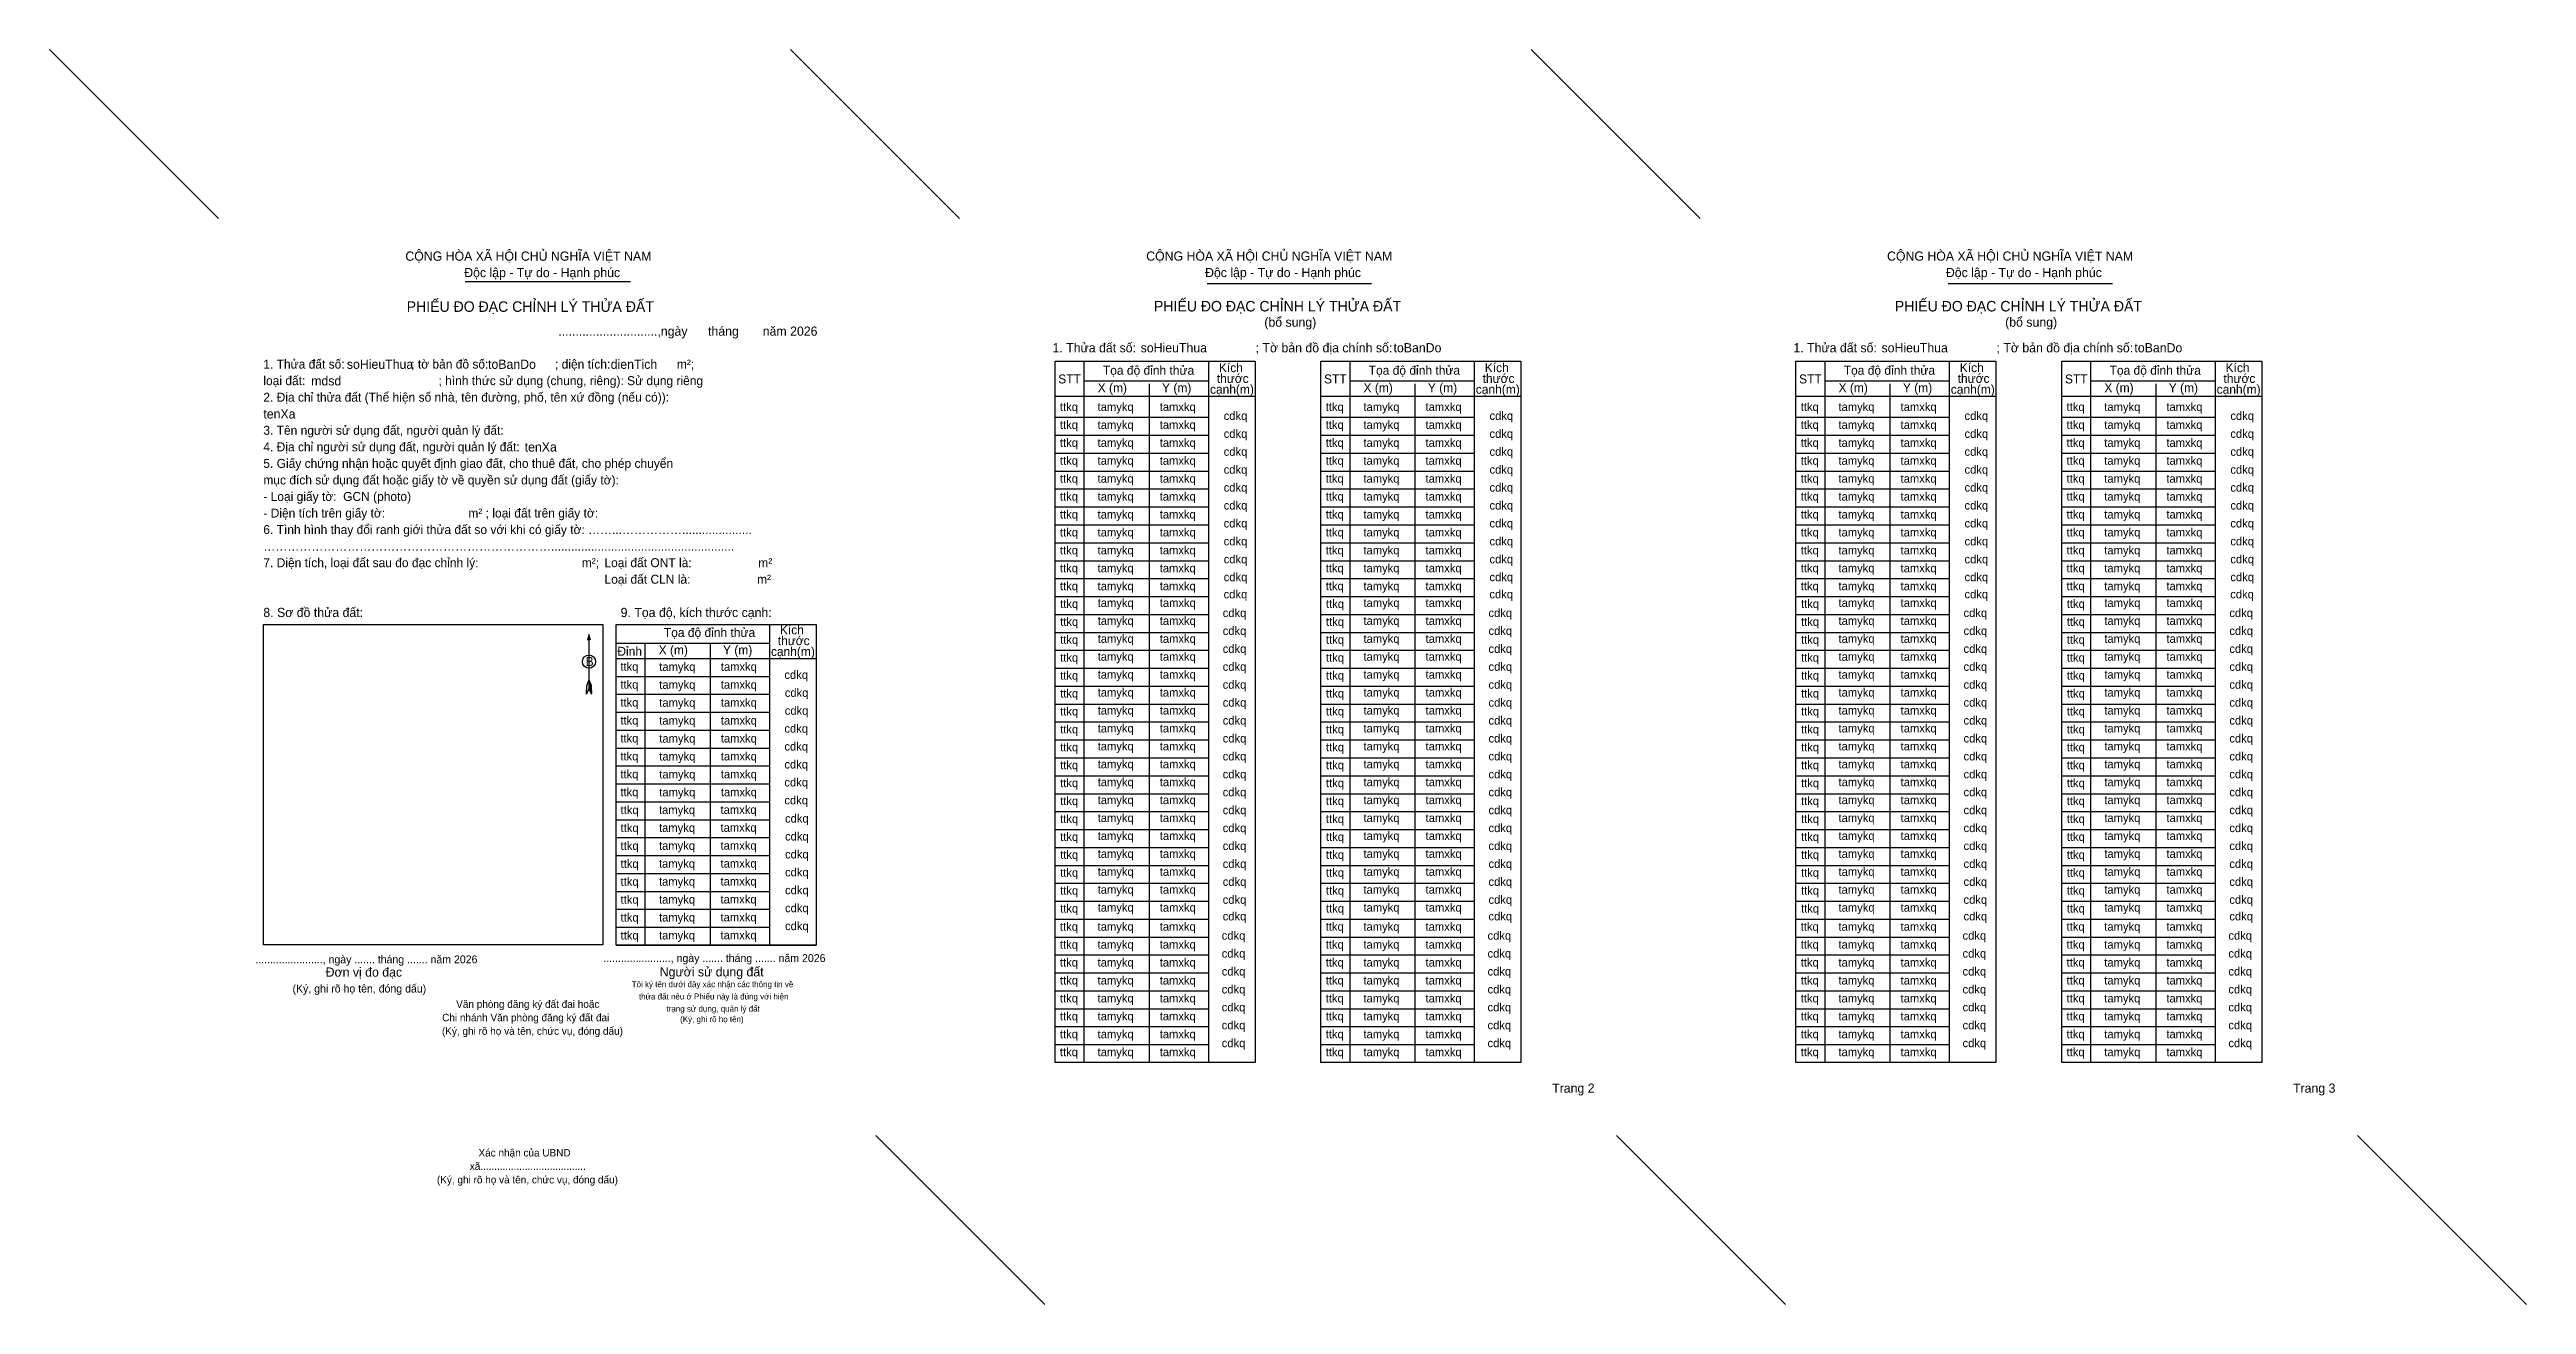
# Model space of a CAD drawing. Extents: x -500393 to -499232, y -1000262 to -999219.
# Drawn here: x -500062 to -499232, y -999639 to -999219 of the extents above; entities that cross this region are included whole.
import ezdxf

# ---------------------------------------------------------------- set-up
doc = ezdxf.new("R2010")
doc.units = 0
for name, color, linetype in [('Level 24', 7, 'Continuous'), ('Level 56', 7, 'Continuous'), ('Level 60', 7, 'Continuous'), ('Level 63', 7, 'Continuous')]:
    doc.layers.add(name, color=color, linetype=linetype)

msp = doc.modelspace()

# ---------------------------------------------------------------- texts
at = {"layer": 'Level 56'}
for s, height, p in [('soHieuThua', 3.08, (-499962.04, -999326.1)), ('toBanDo', 3.08, (-499914.79, -999326.1)), ('dienTich', 3.08, (-499873.72, -999326.1)), ('soHieuThua', 3.08, (-499696.33, -999320.58)), ('toBanDo', 3.08, (-499611.68, -999320.58)), ('soHieuThua', 3.08, (-499448.34, -999320.58)), ('toBanDo', 3.08, (-499363.69, -999320.58)), ('toBanDo', 3.08, (-499363.68, -999320.58)), ('mdsd', 3.08, (-499973.98, -999331.65)), ('tenXa', 3.08, (-499990, -999342.72)), ('ttkq', 2.8, (-499723.36, -999340.22)), ('tamykq', 2.8, (-499710.74, -999340.22)), ('tamxkq', 2.8, (-499689.95, -999340.22)), ('cdkq', 2.8, (-499668.54, -999343.21)), ('ttkq', 2.8, (-499634.38, -999340.22)), ('tamykq', 2.8, (-499621.76, -999340.22)), ('tamxkq', 2.8, (-499600.97, -999340.22)), ('cdkq', 2.8, (-499579.56, -999343.21)), ('ttkq', 2.8, (-499475.37, -999340.22)), ('tamykq', 2.8, (-499462.75, -999340.22)), ('tamxkq', 2.8, (-499441.96, -999340.22)), ('cdkq', 2.8, (-499420.55, -999343.21)), ('ttkq', 2.8, (-499386.39, -999340.22)), ('tamykq', 2.8, (-499373.77, -999340.22)), ('tamxkq', 2.8, (-499352.98, -999340.22)), ('cdkq', 2.8, (-499331.57, -999343.21)), ('ttkq', 2.8, (-499723.36, -999346.22)), ('ttkq', 2.8, (-499723.36, -999352.22)), ('tamykq', 2.8, (-499710.74, -999346.22)), ('tamykq', 2.8, (-499710.74, -999352.22)), ('tamxkq', 2.8, (-499689.95, -999346.22)), ('tamxkq', 2.8, (-499689.95, -999352.22)), ('cdkq', 2.8, (-499668.54, -999349.21)), ('ttkq', 2.8, (-499634.38, -999346.22)), ('ttkq', 2.8, (-499634.38, -999352.22)), ('tamykq', 2.8, (-499621.76, -999346.22)), ('tamykq', 2.8, (-499621.76, -999352.22)), ('tamxkq', 2.8, (-499600.97, -999346.22)), ('tamxkq', 2.8, (-499600.97, -999352.22)), ('cdkq', 2.8, (-499579.56, -999349.21)), ('ttkq', 2.8, (-499475.37, -999346.22)), ('ttkq', 2.8, (-499475.37, -999352.22)), ('tamykq', 2.8, (-499462.75, -999346.22)), ('tamykq', 2.8, (-499462.75, -999352.22)), ('tamxkq', 2.8, (-499441.96, -999346.22)), ('tamxkq', 2.8, (-499441.96, -999352.22)), ('cdkq', 2.8, (-499420.55, -999349.21)), ('ttkq', 2.8, (-499386.39, -999346.22)), ('ttkq', 2.8, (-499386.39, -999352.22)), ('tamykq', 2.8, (-499373.77, -999346.22)), ('tamykq', 2.8, (-499373.77, -999352.22)), ('tamxkq', 2.8, (-499352.98, -999346.22)), ('tamxkq', 2.8, (-499352.98, -999352.22)), ('cdkq', 2.8, (-499331.57, -999349.21)), ('tenXa', 3.08, (-499902.53, -999353.8)), ('ttkq', 2.8, (-499723.36, -999358.22)), ('tamykq', 2.8, (-499710.74, -999358.22)), ('tamxkq', 2.8, (-499689.95, -999358.22)), ('cdkq', 2.8, (-499668.54, -999355.21)), ('ttkq', 2.8, (-499634.38, -999358.22)), ('tamykq', 2.8, (-499621.76, -999358.22)), ('tamxkq', 2.8, (-499600.97, -999358.22)), ('cdkq', 2.8, (-499579.56, -999355.21)), ('ttkq', 2.8, (-499475.37, -999358.22)), ('tamykq', 2.8, (-499462.75, -999358.22)), ('tamxkq', 2.8, (-499441.96, -999358.22)), ('cdkq', 2.8, (-499420.55, -999355.21)), ('ttkq', 2.8, (-499386.39, -999358.22)), ('tamykq', 2.8, (-499373.77, -999358.22)), ('tamxkq', 2.8, (-499352.98, -999358.22)), ('cdkq', 2.8, (-499331.57, -999355.21)), ('ttkq', 2.8, (-499723.36, -999364.22)), ('tamykq', 2.8, (-499710.74, -999364.22)), ('tamxkq', 2.8, (-499689.95, -999364.22)), ('cdkq', 2.8, (-499668.54, -999361.21)), ('cdkq', 2.8, (-499668.54, -999367.21)), ('ttkq', 2.8, (-499634.38, -999364.22)), ('tamykq', 2.8, (-499621.76, -999364.22)), ('tamxkq', 2.8, (-499600.97, -999364.22)), ('cdkq', 2.8, (-499579.56, -999361.21)), ('cdkq', 2.8, (-499579.56, -999367.21)), ('ttkq', 2.8, (-499475.37, -999364.22)), ('tamykq', 2.8, (-499462.75, -999364.22)), ('tamxkq', 2.8, (-499441.96, -999364.22)), ('cdkq', 2.8, (-499420.55, -999361.21)), ('cdkq', 2.8, (-499420.55, -999367.21)), ('ttkq', 2.8, (-499386.39, -999364.22)), ('tamykq', 2.8, (-499373.77, -999364.22)), ('tamxkq', 2.8, (-499352.98, -999364.22)), ('cdkq', 2.8, (-499331.57, -999361.21)), ('cdkq', 2.8, (-499331.57, -999367.21)), ('ttkq', 2.8, (-499723.36, -999370.22)), ('ttkq', 2.8, (-499723.36, -999376.22)), ('tamykq', 2.8, (-499710.74, -999370.22)), ('tamykq', 2.8, (-499710.74, -999376.22)), ('tamxkq', 2.8, (-499689.95, -999370.22)), ('tamxkq', 2.8, (-499689.95, -999376.22)), ('cdkq', 2.8, (-499668.54, -999373.21)), ('ttkq', 2.8, (-499634.38, -999370.22)), ('ttkq', 2.8, (-499634.38, -999376.22)), ('tamykq', 2.8, (-499621.76, -999370.22)), ('tamykq', 2.8, (-499621.76, -999376.22)), ('tamxkq', 2.8, (-499600.97, -999370.22)), ('tamxkq', 2.8, (-499600.97, -999376.22)), ('cdkq', 2.8, (-499579.56, -999373.21)), ('ttkq', 2.8, (-499475.37, -999370.22)), ('ttkq', 2.8, (-499475.37, -999376.22)), ('tamykq', 2.8, (-499462.75, -999370.22)), ('tamykq', 2.8, (-499462.75, -999376.22)), ('tamxkq', 2.8, (-499441.96, -999370.22)), ('tamxkq', 2.8, (-499441.96, -999376.22)), ('cdkq', 2.8, (-499420.55, -999373.21)), ('ttkq', 2.8, (-499386.39, -999370.22)), ('ttkq', 2.8, (-499386.39, -999376.22)), ('tamykq', 2.8, (-499373.77, -999370.22)), ('tamykq', 2.8, (-499373.77, -999376.22)), ('tamxkq', 2.8, (-499352.98, -999370.22)), ('tamxkq', 2.8, (-499352.98, -999376.22)), ('cdkq', 2.8, (-499331.57, -999373.21)), ('ttkq', 2.8, (-499723.36, -999382.22)), ('tamykq', 2.8, (-499710.74, -999382.22)), ('tamxkq', 2.8, (-499689.95, -999382.22)), ('cdkq', 2.8, (-499668.54, -999379.21)), ('cdkq', 2.8, (-499668.54, -999385.21)), ('ttkq', 2.8, (-499634.38, -999382.22)), ('tamykq', 2.8, (-499621.76, -999382.22)), ('tamxkq', 2.8, (-499600.97, -999382.22)), ('cdkq', 2.8, (-499579.56, -999379.21)), ('cdkq', 2.8, (-499579.56, -999385.21)), ('ttkq', 2.8, (-499475.37, -999382.22)), ('tamykq', 2.8, (-499462.75, -999382.22)), ('tamxkq', 2.8, (-499441.96, -999382.22)), ('cdkq', 2.8, (-499420.55, -999379.21)), ('cdkq', 2.8, (-499420.55, -999385.21)), ('ttkq', 2.8, (-499386.39, -999382.22)), ('tamykq', 2.8, (-499373.77, -999382.22)), ('tamxkq', 2.8, (-499352.98, -999382.22)), ('cdkq', 2.8, (-499331.57, -999379.21)), ('cdkq', 2.8, (-499331.57, -999385.21)), ('ttkq', 2.8, (-499723.36, -999388.22)), ('tamykq', 2.8, (-499710.74, -999388.22)), ('tamxkq', 2.8, (-499689.95, -999388.22)), ('cdkq', 2.8, (-499668.54, -999391.21)), ('ttkq', 2.8, (-499634.38, -999388.22)), ('tamykq', 2.8, (-499621.76, -999388.22)), ('tamxkq', 2.8, (-499600.97, -999388.22)), ('cdkq', 2.8, (-499579.56, -999391.21)), ('ttkq', 2.8, (-499475.37, -999388.22)), ('tamykq', 2.8, (-499462.75, -999388.22)), ('tamxkq', 2.8, (-499441.96, -999388.22)), ('cdkq', 2.8, (-499420.55, -999391.21)), ('ttkq', 2.8, (-499386.39, -999388.22)), ('tamykq', 2.8, (-499373.77, -999388.22)), ('tamxkq', 2.8, (-499352.98, -999388.22)), ('cdkq', 2.8, (-499331.57, -999391.21)), ('ttkq', 2.8, (-499723.36, -999394.22)), ('ttkq', 2.8, (-499723.36, -999400.22)), ('tamykq', 2.8, (-499710.74, -999394.22)), ('tamykq', 2.8, (-499710.74, -999400.22)), ('tamxkq', 2.8, (-499689.95, -999394.22)), ('tamxkq', 2.8, (-499689.95, -999400.22)), ('cdkq', 2.8, (-499668.54, -999397.21)), ('ttkq', 2.8, (-499634.38, -999394.22)), ('ttkq', 2.8, (-499634.38, -999400.22)), ('tamykq', 2.8, (-499621.76, -999394.22)), ('tamykq', 2.8, (-499621.76, -999400.22)), ('tamxkq', 2.8, (-499600.97, -999394.22)), ('tamxkq', 2.8, (-499600.97, -999400.22)), ('cdkq', 2.8, (-499579.56, -999397.21)), ('ttkq', 2.8, (-499475.37, -999394.22)), ('ttkq', 2.8, (-499475.37, -999400.22)), ('tamykq', 2.8, (-499462.75, -999394.22)), ('tamykq', 2.8, (-499462.75, -999400.22)), ('tamxkq', 2.8, (-499441.96, -999394.22)), ('tamxkq', 2.8, (-499441.96, -999400.22)), ('cdkq', 2.8, (-499420.55, -999397.21)), ('ttkq', 2.8, (-499386.39, -999394.22)), ('ttkq', 2.8, (-499386.39, -999400.22)), ('tamykq', 2.8, (-499373.77, -999394.22)), ('tamykq', 2.8, (-499373.77, -999400.22)), ('tamxkq', 2.8, (-499352.98, -999394.22)), ('tamxkq', 2.8, (-499352.98, -999400.22)), ('cdkq', 2.8, (-499331.57, -999397.21)), ('ttkq', 2.8, (-499723.28, -999406.15)), ('tamykq', 2.8, (-499710.72, -999405.83)), ('tamxkq', 2.8, (-499689.93, -999405.83)), ('cdkq', 2.8, (-499668.87, -999409.2)), ('cdkq', 2.8, (-499668.56, -999402.94)), ('ttkq', 2.8, (-499634.3, -999406.15)), ('tamykq', 2.8, (-499621.74, -999405.83)), ('tamxkq', 2.8, (-499600.95, -999405.83)), ('cdkq', 2.8, (-499579.9, -999409.2)), ('cdkq', 2.8, (-499579.59, -999402.94)), ('ttkq', 2.8, (-499475.29, -999406.15)), ('tamykq', 2.8, (-499462.73, -999405.83)), ('tamxkq', 2.8, (-499441.94, -999405.83)), ('cdkq', 2.8, (-499420.88, -999409.2)), ('cdkq', 2.8, (-499420.57, -999402.94)), ('ttkq', 2.8, (-499386.31, -999406.15)), ('tamykq', 2.8, (-499373.75, -999405.83)), ('tamxkq', 2.8, (-499352.96, -999405.83)), ('cdkq', 2.8, (-499331.91, -999409.2)), ('cdkq', 2.8, (-499331.6, -999402.94)), ('ttkq', 2.8, (-499723.28, -999412.15)), ('ttkq', 2.8, (-499723.28, -999418.15)), ('tamykq', 2.8, (-499710.72, -999411.83)), ('tamykq', 2.8, (-499710.72, -999417.83)), ('tamxkq', 2.8, (-499689.93, -999411.83)), ('tamxkq', 2.8, (-499689.93, -999417.83)), ('cdkq', 2.8, (-499668.87, -999415.2)), ('ttkq', 2.8, (-499634.3, -999412.15)), ('ttkq', 2.8, (-499634.3, -999418.15)), ('tamykq', 2.8, (-499621.74, -999411.83)), ('tamykq', 2.8, (-499621.74, -999417.83)), ('tamxkq', 2.8, (-499600.95, -999411.83)), ('tamxkq', 2.8, (-499600.95, -999417.83)), ('cdkq', 2.8, (-499579.9, -999415.2)), ('ttkq', 2.8, (-499475.29, -999412.15)), ('ttkq', 2.8, (-499475.29, -999418.15)), ('tamykq', 2.8, (-499462.73, -999411.83)), ('tamykq', 2.8, (-499462.73, -999417.83)), ('tamxkq', 2.8, (-499441.94, -999411.83)), ('tamxkq', 2.8, (-499441.94, -999417.83)), ('cdkq', 2.8, (-499420.88, -999415.2)), ('ttkq', 2.8, (-499386.31, -999412.15)), ('ttkq', 2.8, (-499386.31, -999418.15)), ('tamykq', 2.8, (-499373.75, -999411.83)), ('tamykq', 2.8, (-499373.75, -999417.83)), ('tamxkq', 2.8, (-499352.96, -999411.83)), ('tamxkq', 2.8, (-499352.96, -999417.83)), ('cdkq', 2.8, (-499331.91, -999415.2)), ('ttkq', 2.8, (-499870.49, -999427.18)), ('ttkq', 2.8, (-499723.28, -999424.15)), ('tamykq', 2.8, (-499710.72, -999423.83)), ('tamxkq', 2.8, (-499689.93, -999423.83)), ('cdkq', 2.8, (-499668.87, -999421.2)), ('ttkq', 2.8, (-499634.3, -999424.15)), ('tamykq', 2.8, (-499621.74, -999423.83)), ('tamxkq', 2.8, (-499600.95, -999423.83)), ('cdkq', 2.8, (-499579.9, -999421.2)), ('ttkq', 2.8, (-499475.29, -999424.15)), ('tamykq', 2.8, (-499462.73, -999423.83)), ('tamxkq', 2.8, (-499441.94, -999423.83)), ('cdkq', 2.8, (-499420.88, -999421.2)), ('ttkq', 2.8, (-499386.31, -999424.15)), ('tamykq', 2.8, (-499373.75, -999423.83)), ('tamxkq', 2.8, (-499352.96, -999423.83)), ('cdkq', 2.8, (-499331.91, -999421.2)), ('ttkq', 2.8, (-499870.49, -999433.18)), ('tamykq', 2.8, (-499857.46, -999427.23)), ('tamykq', 2.8, (-499857.46, -999433.23)), ('tamxkq', 2.8, (-499836.86, -999427.2)), ('tamxkq', 2.8, (-499836.86, -999433.2)), ('cdkq', 2.8, (-499815.59, -999429.91)), ('ttkq', 2.8, (-499723.28, -999430.15)), ('tamykq', 2.8, (-499710.72, -999429.83)), ('tamxkq', 2.8, (-499689.93, -999429.83)), ('cdkq', 2.8, (-499668.87, -999427.2)), ('cdkq', 2.8, (-499668.87, -999433.2)), ('ttkq', 2.8, (-499634.3, -999430.15)), ('tamykq', 2.8, (-499621.74, -999429.83)), ('tamxkq', 2.8, (-499600.95, -999429.83)), ('cdkq', 2.8, (-499579.9, -999427.2)), ('cdkq', 2.8, (-499579.9, -999433.2)), ('ttkq', 2.8, (-499475.29, -999430.15)), ('tamykq', 2.8, (-499462.73, -999429.83)), ('tamxkq', 2.8, (-499441.94, -999429.83)), ('cdkq', 2.8, (-499420.88, -999427.2)), ('cdkq', 2.8, (-499420.88, -999433.2)), ('ttkq', 2.8, (-499386.31, -999430.15)), ('tamykq', 2.8, (-499373.75, -999429.83)), ('tamxkq', 2.8, (-499352.96, -999429.83)), ('cdkq', 2.8, (-499331.91, -999427.2)), ('cdkq', 2.8, (-499331.91, -999433.2)), ('ttkq', 2.8, (-499870.49, -999439.18)), ('tamykq', 2.8, (-499857.46, -999439.23)), ('tamxkq', 2.8, (-499836.86, -999439.2)), ('cdkq', 2.8, (-499815.46, -999435.91)), ('cdkq', 2.8, (-499815.46, -999441.91)), ('ttkq', 2.8, (-499723.28, -999436.15)), ('ttkq', 2.8, (-499723.28, -999442.15)), ('tamykq', 2.8, (-499710.72, -999435.83)), ('tamykq', 2.8, (-499710.72, -999441.83)), ('tamxkq', 2.8, (-499689.93, -999435.83)), ('tamxkq', 2.8, (-499689.93, -999441.83)), ('cdkq', 2.8, (-499668.87, -999439.2)), ('ttkq', 2.8, (-499634.3, -999436.15)), ('ttkq', 2.8, (-499634.3, -999442.15)), ('tamykq', 2.8, (-499621.74, -999435.83)), ('tamykq', 2.8, (-499621.74, -999441.83)), ('tamxkq', 2.8, (-499600.95, -999435.83)), ('tamxkq', 2.8, (-499600.95, -999441.83)), ('cdkq', 2.8, (-499579.9, -999439.2)), ('ttkq', 2.8, (-499475.29, -999436.15)), ('ttkq', 2.8, (-499475.29, -999442.15)), ('tamykq', 2.8, (-499462.73, -999435.83)), ('tamykq', 2.8, (-499462.73, -999441.83)), ('tamxkq', 2.8, (-499441.94, -999435.83)), ('tamxkq', 2.8, (-499441.94, -999441.83)), ('cdkq', 2.8, (-499420.88, -999439.2)), ('ttkq', 2.8, (-499386.31, -999436.15)), ('ttkq', 2.8, (-499386.31, -999442.15)), ('tamykq', 2.8, (-499373.75, -999435.83)), ('tamykq', 2.8, (-499373.75, -999441.83)), ('tamxkq', 2.8, (-499352.96, -999435.83)), ('tamxkq', 2.8, (-499352.96, -999441.83)), ('cdkq', 2.8, (-499331.91, -999439.2)), ('ttkq', 2.8, (-499870.49, -999445.18)), ('ttkq', 2.8, (-499870.49, -999451.18)), ('tamykq', 2.8, (-499857.46, -999445.23)), ('tamykq', 2.8, (-499857.46, -999451.23)), ('tamxkq', 2.8, (-499836.86, -999445.2)), ('tamxkq', 2.8, (-499836.86, -999451.2)), ('cdkq', 2.8, (-499815.59, -999447.91)), ('ttkq', 2.8, (-499723.28, -999448.15)), ('tamykq', 2.8, (-499710.72, -999447.83)), ('tamxkq', 2.8, (-499689.93, -999447.83)), ('cdkq', 2.8, (-499668.87, -999445.2)), ('cdkq', 2.8, (-499668.87, -999451.2)), ('ttkq', 2.8, (-499634.3, -999448.15)), ('tamykq', 2.8, (-499621.74, -999447.83)), ('tamxkq', 2.8, (-499600.95, -999447.83)), ('cdkq', 2.8, (-499579.9, -999445.2)), ('cdkq', 2.8, (-499579.9, -999451.2)), ('ttkq', 2.8, (-499475.29, -999448.15)), ('tamykq', 2.8, (-499462.73, -999447.83)), ('tamxkq', 2.8, (-499441.94, -999447.83)), ('cdkq', 2.8, (-499420.88, -999445.2)), ('cdkq', 2.8, (-499420.88, -999451.2)), ('ttkq', 2.8, (-499386.31, -999448.15)), ('tamykq', 2.8, (-499373.75, -999447.83)), ('tamxkq', 2.8, (-499352.96, -999447.83)), ('cdkq', 2.8, (-499331.91, -999445.2)), ('cdkq', 2.8, (-499331.91, -999451.2)), ('ttkq', 2.8, (-499870.49, -999457.18)), ('tamykq', 2.8, (-499857.46, -999457.23)), ('tamxkq', 2.8, (-499836.86, -999457.2)), ('cdkq', 2.8, (-499815.59, -999453.91)), ('cdkq', 2.8, (-499815.59, -999459.91)), ('ttkq', 2.8, (-499723.28, -999454.15)), ('ttkq', 2.8, (-499723.28, -999460.15)), ('tamykq', 2.8, (-499710.72, -999453.83)), ('tamykq', 2.8, (-499710.72, -999459.83)), ('tamxkq', 2.8, (-499689.93, -999453.83)), ('tamxkq', 2.8, (-499689.93, -999459.83)), ('cdkq', 2.8, (-499668.87, -999457.2)), ('ttkq', 2.8, (-499634.3, -999454.15)), ('ttkq', 2.8, (-499634.3, -999460.15)), ('tamykq', 2.8, (-499621.74, -999453.83)), ('tamykq', 2.8, (-499621.74, -999459.83)), ('tamxkq', 2.8, (-499600.95, -999453.83)), ('tamxkq', 2.8, (-499600.95, -999459.83)), ('cdkq', 2.8, (-499579.9, -999457.2)), ('ttkq', 2.8, (-499475.29, -999454.15)), ('ttkq', 2.8, (-499475.29, -999460.15)), ('tamykq', 2.8, (-499462.73, -999453.83)), ('tamykq', 2.8, (-499462.73, -999459.83)), ('tamxkq', 2.8, (-499441.94, -999453.83)), ('tamxkq', 2.8, (-499441.94, -999459.83)), ('cdkq', 2.8, (-499420.88, -999457.2)), ('ttkq', 2.8, (-499386.31, -999454.15)), ('ttkq', 2.8, (-499386.31, -999460.15)), ('tamykq', 2.8, (-499373.75, -999453.83)), ('tamykq', 2.8, (-499373.75, -999459.83)), ('tamxkq', 2.8, (-499352.96, -999453.83)), ('tamxkq', 2.8, (-499352.96, -999459.83)), ('cdkq', 2.8, (-499331.91, -999457.2)), ('ttkq', 2.8, (-499870.49, -999463.18)), ('tamykq', 2.8, (-499857.46, -999463.23)), ('tamxkq', 2.8, (-499836.86, -999463.2)), ('cdkq', 2.8, (-499815.59, -999465.91)), ('ttkq', 2.8, (-499723.28, -999466.15)), ('tamykq', 2.8, (-499710.72, -999465.83)), ('tamxkq', 2.8, (-499689.93, -999465.83)), ('cdkq', 2.8, (-499668.87, -999463.2)), ('ttkq', 2.8, (-499634.3, -999466.15)), ('tamykq', 2.8, (-499621.74, -999465.83)), ('tamxkq', 2.8, (-499600.95, -999465.83)), ('cdkq', 2.8, (-499579.9, -999463.2)), ('ttkq', 2.8, (-499475.29, -999466.15)), ('tamykq', 2.8, (-499462.73, -999465.83)), ('tamxkq', 2.8, (-499441.94, -999465.83)), ('cdkq', 2.8, (-499420.88, -999463.2)), ('ttkq', 2.8, (-499386.31, -999466.15)), ('tamykq', 2.8, (-499373.75, -999465.83)), ('tamxkq', 2.8, (-499352.96, -999465.83)), ('cdkq', 2.8, (-499331.91, -999463.2)), ('ttkq', 2.8, (-499870.49, -999469.18)), ('ttkq', 2.8, (-499870.42, -999475.17)), ('tamykq', 2.8, (-499857.56, -999475.13)), ('tamykq', 2.8, (-499857.46, -999469.23)), ('tamxkq', 2.8, (-499836.96, -999475.09)), ('tamxkq', 2.8, (-499836.86, -999469.2)), ('cdkq', 2.8, (-499815.59, -999471.91)), ('ttkq', 2.8, (-499723.28, -999472.15)), ('tamykq', 2.8, (-499710.72, -999471.83)), ('tamxkq', 2.8, (-499689.93, -999471.83)), ('cdkq', 2.8, (-499668.87, -999469.2)), ('cdkq', 2.8, (-499668.87, -999475.2)), ('ttkq', 2.8, (-499634.3, -999472.15)), ('tamykq', 2.8, (-499621.74, -999471.83)), ('tamxkq', 2.8, (-499600.95, -999471.83)), ('cdkq', 2.8, (-499579.9, -999469.2)), ('cdkq', 2.8, (-499579.9, -999475.2)), ('ttkq', 2.8, (-499475.29, -999472.15)), ('tamykq', 2.8, (-499462.73, -999471.83)), ('tamxkq', 2.8, (-499441.94, -999471.83)), ('cdkq', 2.8, (-499420.88, -999469.2)), ('cdkq', 2.8, (-499420.88, -999475.2)), ('ttkq', 2.8, (-499386.31, -999472.15)), ('tamykq', 2.8, (-499373.75, -999471.83)), ('tamxkq', 2.8, (-499352.96, -999471.83)), ('cdkq', 2.8, (-499331.91, -999469.2)), ('cdkq', 2.8, (-499331.91, -999475.2)), ('ttkq', 2.8, (-499870.42, -999481.17)), ('tamykq', 2.8, (-499857.56, -999481.13)), ('tamxkq', 2.8, (-499836.96, -999481.09)), ('cdkq', 2.8, (-499815.38, -999478.02)), ('cdkq', 2.8, (-499815.38, -999484.02)), ('ttkq', 2.8, (-499723.28, -999478.15)), ('ttkq', 2.8, (-499723.28, -999484.15)), ('tamykq', 2.8, (-499710.72, -999477.83)), ('tamykq', 2.8, (-499710.72, -999483.83)), ('tamxkq', 2.8, (-499689.93, -999477.83)), ('tamxkq', 2.8, (-499689.93, -999483.83)), ('cdkq', 2.8, (-499668.87, -999481.2)), ('ttkq', 2.8, (-499634.3, -999478.15)), ('ttkq', 2.8, (-499634.3, -999484.15)), ('tamykq', 2.8, (-499621.74, -999477.83)), ('tamykq', 2.8, (-499621.74, -999483.83)), ('tamxkq', 2.8, (-499600.95, -999477.83)), ('tamxkq', 2.8, (-499600.95, -999483.83)), ('cdkq', 2.8, (-499579.9, -999481.2)), ('ttkq', 2.8, (-499475.29, -999478.15)), ('ttkq', 2.8, (-499475.29, -999484.15)), ('tamykq', 2.8, (-499462.73, -999477.83)), ('tamykq', 2.8, (-499462.73, -999483.83)), ('tamxkq', 2.8, (-499441.94, -999477.83)), ('tamxkq', 2.8, (-499441.94, -999483.83)), ('cdkq', 2.8, (-499420.88, -999481.2)), ('ttkq', 2.8, (-499386.31, -999478.15)), ('ttkq', 2.8, (-499386.31, -999484.15)), ('tamykq', 2.8, (-499373.75, -999477.83)), ('tamykq', 2.8, (-499373.75, -999483.83)), ('tamxkq', 2.8, (-499352.96, -999477.83)), ('tamxkq', 2.8, (-499352.96, -999483.83)), ('cdkq', 2.8, (-499331.91, -999481.2)), ('ttkq', 2.8, (-499870.42, -999487.17)), ('ttkq', 2.8, (-499870.42, -999493.17)), ('tamykq', 2.8, (-499857.56, -999487.13)), ('tamykq', 2.8, (-499857.56, -999493.13)), ('tamxkq', 2.8, (-499836.96, -999487.09)), ('tamxkq', 2.8, (-499836.96, -999493.09)), ('cdkq', 2.8, (-499815.38, -999490.02)), ('ttkq', 2.8, (-499723.28, -999490.15)), ('tamykq', 2.8, (-499710.72, -999489.83)), ('tamxkq', 2.8, (-499689.93, -999489.83)), ('cdkq', 2.8, (-499668.87, -999487.2)), ('cdkq', 2.8, (-499668.87, -999493.2)), ('ttkq', 2.8, (-499634.3, -999490.15)), ('tamykq', 2.8, (-499621.74, -999489.83)), ('tamxkq', 2.8, (-499600.95, -999489.83)), ('cdkq', 2.8, (-499579.9, -999487.2)), ('cdkq', 2.8, (-499579.9, -999493.2)), ('ttkq', 2.8, (-499475.29, -999490.15)), ('tamykq', 2.8, (-499462.73, -999489.83)), ('tamxkq', 2.8, (-499441.94, -999489.83)), ('cdkq', 2.8, (-499420.88, -999487.2)), ('cdkq', 2.8, (-499420.88, -999493.2)), ('ttkq', 2.8, (-499386.31, -999490.15)), ('tamykq', 2.8, (-499373.75, -999489.83)), ('tamxkq', 2.8, (-499352.96, -999489.83)), ('cdkq', 2.8, (-499331.91, -999487.2)), ('cdkq', 2.8, (-499331.91, -999493.2)), ('ttkq', 2.8, (-499870.42, -999499.17)), ('tamykq', 2.8, (-499857.56, -999499.13)), ('tamxkq', 2.8, (-499836.96, -999499.09)), ('cdkq', 2.8, (-499815.38, -999496.02)), ('ttkq', 2.8, (-499723.28, -999496.15)), ('tamykq', 2.8, (-499710.72, -999495.83)), ('tamxkq', 2.8, (-499689.93, -999495.83)), ('cdkq', 2.8, (-499668.87, -999499.2)), ('ttkq', 2.8, (-499634.3, -999496.15)), ('tamykq', 2.8, (-499621.74, -999495.83)), ('tamxkq', 2.8, (-499600.95, -999495.83)), ('cdkq', 2.8, (-499579.9, -999499.2)), ('ttkq', 2.8, (-499475.29, -999496.15)), ('tamykq', 2.8, (-499462.73, -999495.83)), ('tamxkq', 2.8, (-499441.94, -999495.83)), ('cdkq', 2.8, (-499420.88, -999499.2)), ('ttkq', 2.8, (-499386.31, -999496.15)), ('tamykq', 2.8, (-499373.75, -999495.83)), ('tamxkq', 2.8, (-499352.96, -999495.83)), ('cdkq', 2.8, (-499331.91, -999499.2)), ('ttkq', 2.8, (-499870.42, -999505.17)), ('tamykq', 2.8, (-499857.56, -999505.13)), ('tamxkq', 2.8, (-499836.96, -999505.09)), ('cdkq', 2.8, (-499815.38, -999502.02)), ('cdkq', 2.8, (-499815.38, -999508.02)), ('ttkq', 2.8, (-499723.28, -999502.15)), ('ttkq', 2.8, (-499723.28, -999508.15)), ('tamykq', 2.8, (-499710.72, -999501.83)), ('tamykq', 2.8, (-499710.72, -999507.83)), ('tamxkq', 2.8, (-499689.93, -999501.83)), ('tamxkq', 2.8, (-499689.93, -999507.83)), ('cdkq', 2.8, (-499668.87, -999505.2)), ('ttkq', 2.8, (-499634.3, -999502.15)), ('ttkq', 2.8, (-499634.3, -999508.15)), ('tamykq', 2.8, (-499621.74, -999501.83)), ('tamykq', 2.8, (-499621.74, -999507.83)), ('tamxkq', 2.8, (-499600.95, -999501.83)), ('tamxkq', 2.8, (-499600.95, -999507.83)), ('cdkq', 2.8, (-499579.9, -999505.2)), ('ttkq', 2.8, (-499475.29, -999502.15)), ('ttkq', 2.8, (-499475.29, -999508.15)), ('tamykq', 2.8, (-499462.73, -999501.83)), ('tamykq', 2.8, (-499462.73, -999507.83)), ('tamxkq', 2.8, (-499441.94, -999501.83)), ('tamxkq', 2.8, (-499441.94, -999507.83)), ('cdkq', 2.8, (-499420.88, -999505.2)), ('ttkq', 2.8, (-499386.31, -999502.15)), ('ttkq', 2.8, (-499386.31, -999508.15)), ('tamykq', 2.8, (-499373.75, -999501.83)), ('tamykq', 2.8, (-499373.75, -999507.83)), ('tamxkq', 2.8, (-499352.96, -999501.83)), ('tamxkq', 2.8, (-499352.96, -999507.83)), ('cdkq', 2.8, (-499331.91, -999505.2)), ('ttkq', 2.8, (-499870.42, -999511.17)), ('ttkq', 2.8, (-499870.42, -999517.17)), ('tamykq', 2.8, (-499857.56, -999511.13)), ('tamykq', 2.8, (-499857.56, -999517.13)), ('tamxkq', 2.8, (-499836.96, -999511.09)), ('tamxkq', 2.8, (-499836.96, -999517.09)), ('cdkq', 2.8, (-499815.38, -999514.02)), ('ttkq', 2.8, (-499723.36, -999514.22)), ('tamykq', 2.8, (-499710.74, -999514.22)), ('tamxkq', 2.8, (-499689.95, -999514.22)), ('cdkq', 2.8, (-499669.2, -999517.22)), ('cdkq', 2.8, (-499668.87, -999510.76)), ('ttkq', 2.8, (-499634.38, -999514.22)), ('tamykq', 2.8, (-499621.76, -999514.22)), ('tamxkq', 2.8, (-499600.97, -999514.22)), ('cdkq', 2.8, (-499580.22, -999517.22)), ('cdkq', 2.8, (-499579.9, -999510.76)), ('ttkq', 2.8, (-499475.37, -999514.22)), ('tamykq', 2.8, (-499462.75, -999514.22)), ('tamxkq', 2.8, (-499441.96, -999514.22)), ('cdkq', 2.8, (-499421.21, -999517.22)), ('cdkq', 2.8, (-499420.88, -999510.76)), ('ttkq', 2.8, (-499386.39, -999514.22)), ('tamykq', 2.8, (-499373.77, -999514.22)), ('tamxkq', 2.8, (-499352.98, -999514.22)), ('cdkq', 2.8, (-499332.23, -999517.22)), ('cdkq', 2.8, (-499331.91, -999510.76)), ('ttkq', 2.8, (-499723.36, -999520.22)), ('ttkq', 2.8, (-499723.36, -999526.22)), ('tamykq', 2.8, (-499710.74, -999520.22)), ('tamykq', 2.8, (-499710.74, -999526.22)), ('tamxkq', 2.8, (-499689.95, -999520.22)), ('tamxkq', 2.8, (-499689.95, -999526.22)), ('cdkq', 2.8, (-499669.2, -999523.22)), ('ttkq', 2.8, (-499634.38, -999520.22)), ('ttkq', 2.8, (-499634.38, -999526.22)), ('tamykq', 2.8, (-499621.76, -999520.22)), ('tamykq', 2.8, (-499621.76, -999526.22)), ('tamxkq', 2.8, (-499600.97, -999520.22)), ('tamxkq', 2.8, (-499600.97, -999526.22)), ('cdkq', 2.8, (-499580.22, -999523.22)), ('ttkq', 2.8, (-499475.37, -999520.22)), ('ttkq', 2.8, (-499475.37, -999526.22)), ('tamykq', 2.8, (-499462.75, -999520.22)), ('tamykq', 2.8, (-499462.75, -999526.22)), ('tamxkq', 2.8, (-499441.96, -999520.22)), ('tamxkq', 2.8, (-499441.96, -999526.22)), ('cdkq', 2.8, (-499421.21, -999523.22)), ('ttkq', 2.8, (-499386.39, -999520.22)), ('ttkq', 2.8, (-499386.39, -999526.22)), ('tamykq', 2.8, (-499373.77, -999520.22)), ('tamykq', 2.8, (-499373.77, -999526.22)), ('tamxkq', 2.8, (-499352.98, -999520.22)), ('tamxkq', 2.8, (-499352.98, -999526.22)), ('cdkq', 2.8, (-499332.23, -999523.22)), ('ttkq', 2.8, (-499723.36, -999532.22)), ('tamykq', 2.8, (-499710.74, -999532.22)), ('tamxkq', 2.8, (-499689.95, -999532.22)), ('cdkq', 2.8, (-499669.2, -999529.22)), ('ttkq', 2.8, (-499634.38, -999532.22)), ('tamykq', 2.8, (-499621.76, -999532.22)), ('tamxkq', 2.8, (-499600.97, -999532.22)), ('cdkq', 2.8, (-499580.22, -999529.22)), ('ttkq', 2.8, (-499475.37, -999532.22)), ('tamykq', 2.8, (-499462.75, -999532.22)), ('tamxkq', 2.8, (-499441.96, -999532.22)), ('cdkq', 2.8, (-499421.21, -999529.22)), ('ttkq', 2.8, (-499386.39, -999532.22)), ('tamykq', 2.8, (-499373.77, -999532.22)), ('tamxkq', 2.8, (-499352.98, -999532.22)), ('cdkq', 2.8, (-499332.23, -999529.22)), ('ttkq', 2.8, (-499723.36, -999538.22)), ('tamykq', 2.8, (-499710.74, -999538.22)), ('tamxkq', 2.8, (-499689.95, -999538.22)), ('cdkq', 2.8, (-499669.2, -999535.22)), ('cdkq', 2.8, (-499669.2, -999541.22)), ('ttkq', 2.8, (-499634.38, -999538.22)), ('tamykq', 2.8, (-499621.76, -999538.22)), ('tamxkq', 2.8, (-499600.97, -999538.22)), ('cdkq', 2.8, (-499580.22, -999535.22)), ('cdkq', 2.8, (-499580.22, -999541.22)), ('ttkq', 2.8, (-499475.37, -999538.22)), ('tamykq', 2.8, (-499462.75, -999538.22)), ('tamxkq', 2.8, (-499441.96, -999538.22)), ('cdkq', 2.8, (-499421.21, -999535.22)), ('cdkq', 2.8, (-499421.21, -999541.22)), ('ttkq', 2.8, (-499386.39, -999538.22)), ('tamykq', 2.8, (-499373.77, -999538.22)), ('tamxkq', 2.8, (-499352.98, -999538.22)), ('cdkq', 2.8, (-499332.23, -999535.22)), ('cdkq', 2.8, (-499332.23, -999541.22)), ('ttkq', 2.8, (-499723.36, -999544.22)), ('ttkq', 2.8, (-499723.36, -999550.22)), ('tamykq', 2.8, (-499710.74, -999544.22)), ('tamykq', 2.8, (-499710.74, -999550.22)), ('tamxkq', 2.8, (-499689.95, -999544.22)), ('tamxkq', 2.8, (-499689.95, -999550.22)), ('cdkq', 2.8, (-499669.2, -999547.22)), ('ttkq', 2.8, (-499634.38, -999544.22)), ('ttkq', 2.8, (-499634.38, -999550.22)), ('tamykq', 2.8, (-499621.76, -999544.22)), ('tamykq', 2.8, (-499621.76, -999550.22)), ('tamxkq', 2.8, (-499600.97, -999544.22)), ('tamxkq', 2.8, (-499600.97, -999550.22)), ('cdkq', 2.8, (-499580.22, -999547.22)), ('ttkq', 2.8, (-499475.37, -999544.22)), ('ttkq', 2.8, (-499475.37, -999550.22)), ('tamykq', 2.8, (-499462.75, -999544.22)), ('tamykq', 2.8, (-499462.75, -999550.22)), ('tamxkq', 2.8, (-499441.96, -999544.22)), ('tamxkq', 2.8, (-499441.96, -999550.22)), ('cdkq', 2.8, (-499421.21, -999547.22)), ('ttkq', 2.8, (-499386.39, -999544.22)), ('ttkq', 2.8, (-499386.39, -999550.22)), ('tamykq', 2.8, (-499373.77, -999544.22)), ('tamykq', 2.8, (-499373.77, -999550.22)), ('tamxkq', 2.8, (-499352.98, -999544.22)), ('tamxkq', 2.8, (-499352.98, -999550.22)), ('cdkq', 2.8, (-499332.23, -999547.22)), ('ttkq', 2.8, (-499723.36, -999556.22)), ('tamykq', 2.8, (-499710.74, -999556.22)), ('tamxkq', 2.8, (-499689.95, -999556.22)), ('cdkq', 2.8, (-499669.2, -999553.22)), ('ttkq', 2.8, (-499634.38, -999556.22)), ('tamykq', 2.8, (-499621.76, -999556.22)), ('tamxkq', 2.8, (-499600.97, -999556.22)), ('cdkq', 2.8, (-499580.22, -999553.22)), ('ttkq', 2.8, (-499475.37, -999556.22)), ('tamykq', 2.8, (-499462.75, -999556.22)), ('tamxkq', 2.8, (-499441.96, -999556.22)), ('cdkq', 2.8, (-499421.21, -999553.22)), ('ttkq', 2.8, (-499386.39, -999556.22)), ('tamykq', 2.8, (-499373.77, -999556.22)), ('tamxkq', 2.8, (-499352.98, -999556.22)), ('cdkq', 2.8, (-499332.23, -999553.22))]:
    msp.add_text(s, height=height, dxfattribs=at).set_placement(p)
at = {"layer": 'Level 60'}
for s, height, p in [('CỘNG HÒA XÃ HỘI CHỦ NGHĨA VIỆT NAM', 3.0798, (-499942.47, -999289.91)), ('CỘNG HÒA XÃ HỘI CHỦ NGHĨA VIỆT NAM', 3.0798, (-499694.48, -999289.9)), ('CỘNG HÒA XÃ HỘI CHỦ NGHĨA VIỆT NAM', 3.0798, (-499446.49, -999289.9)), ('Độc lập - Tự do - Hạnh phúc', 3.0798, (-499922.77, -999295.41)), ('Độc lập - Tự do - Hạnh phúc', 3.0798, (-499674.78, -999295.4)), ('Độc lập - Tự do - Hạnh phúc', 3.0798, (-499426.79, -999295.4)), ('PHIẾU ĐO ĐẠC CHỈNH LÝ THỬA ĐẤT ', 3.5202, (-499942.02, -999307.02)), ('PHIẾU ĐO ĐẠC CHỈNH LÝ THỬA ĐẤT ', 3.5202, (-499691.88, -999306.89)), ('PHIẾU ĐO ĐẠC CHỈNH LÝ THỬA ĐẤT ', 3.5202, (-499443.89, -999306.89)), ('.............................,ngày      tháng       năm 2026', 3.0798, (-499891.27, -999315.02)), ('(bổ sung)', 3.08, (-499654.94, -999312)), ('(bổ sung)', 3.08, (-499406.95, -999312)), ('1. Thửa đất số:                    ; tờ bản đồ số:                    ; diện tích:                    m²;', 3, (-499990, -999326.02)), ('1. Thửa đất số:                                   ; Tờ bản đồ địa chính số:  ', 3.0798, (-499725.83, -999320.58)), ('Kích ', 3, (-499670.13, -999327.21)), ('Kích ', 3, (-499581.15, -999327.21)), ('1. Thửa đất số:                                   ; Tờ bản đồ địa chính số:  ', 3.0798, (-499477.84, -999320.58)), ('Kích ', 3, (-499422.14, -999327.21)), ('Kích ', 3, (-499333.16, -999327.21)), ('loại đất:                                        ; hình thức sử dụng (chung, riêng): Sử dụng riêng', 3, (-499990, -999331.56)), ('STT', 3, (-499723.92, -999330.99)), ('X (m)', 3, (-499710.71, -999333.93)), ('Tọa độ đỉnh thửa', 3, (-499708.97, -999328.08)), ('Y (m)', 3, (-499689.17, -999333.93)), ('cạnh(m)', 3, (-499673.13, -999334.44)), ('thước', 3, (-499670.84, -999330.82)), ('STT', 3, (-499634.94, -999330.99)), ('X (m)', 3, (-499621.74, -999333.93)), ('Tọa độ đỉnh thửa', 3, (-499619.99, -999328.08)), ('Y (m)', 3, (-499600.19, -999333.93)), ('cạnh(m)', 3, (-499584.15, -999334.44)), ('thước', 3, (-499581.86, -999330.82)), ('STT', 3, (-499475.93, -999330.99)), ('X (m)', 3, (-499462.72, -999333.93)), ('Tọa độ đỉnh thửa', 3, (-499460.98, -999328.08)), ('Y (m)', 3, (-499441.18, -999333.93)), ('cạnh(m)', 3, (-499425.14, -999334.44)), ('thước', 3, (-499422.85, -999330.82)), ('STT', 3, (-499386.95, -999330.99)), ('X (m)', 3, (-499373.75, -999333.93)), ('Tọa độ đỉnh thửa', 3, (-499372, -999328.08)), ('Y (m)', 3, (-499352.2, -999333.93)), ('cạnh(m)', 3, (-499336.16, -999334.44)), ('thước', 3, (-499333.87, -999330.82)), ('2. Địa chỉ thửa đất (Thể hiện số nhà, tên đường, phố, tên xứ đồng (nếu có)):', 3, (-499990, -999337.1)), ('3. Tên người sử dụng đất, người quản lý đất:', 3, (-499990, -999348.18)), ('4. Địa chỉ người sử dụng đất, người quản lý đất:', 3, (-499990, -999353.72)), ('5. Giấy chứng nhận hoặc quyết định giao đất, cho thuê đất, cho phép chuyển ', 3, (-499990, -999359.26)), ('mục đích sử dụng đất hoặc giấy tờ về quyền sử dụng đất (giấy tờ): ', 3, (-499990, -999364.8)), ('- Loại giấy tờ:  GCN (photo)', 3, (-499990, -999370.34)), ('- Diện tích trên giấy tờ:                         m² ; loại đất trên giấy tờ: ', 3, (-499990, -999375.88)), ('6. Tình hình thay đổi ranh giới thửa đất so với khi có giấy tờ: ……...……………..................... ', 3, (-499990, -999381.42)), ('7. Diện tích, loại đất sau đo đạc chỉnh lý:                               m²; ', 3, (-499990, -999392.5)), ('………………………………………………………………....................................................... ', 3, (-499990, -999386.96)), ('Loại đất ONT là:                    m²', 3, (-499875.83, -999392.5)), ('Loại đất CLN là:                    m²', 3, (-499875.8, -999398.04)), ('8. Sơ đồ thửa đất:', 3.0798, (-499990, -999409.2)), ('9. Tọa độ, kích thước cạnh: ', 3.0798, (-499870.39, -999409.2)), ('Tọa độ đỉnh thửa', 3, (-499855.93, -999415.86)), ('thước', 3, (-499817.81, -999418.61)), ('Kích ', 3, (-499817.09, -999414.99)), ('B', 3, (-499882.11, -999425.58)), ('Đỉnh', 3, (-499871.5, -999422.17)), ('X (m)', 3, (-499857.68, -999421.71)), ('Y (m)', 3, (-499836.14, -999421.71)), ('cạnh(m)', 3, (-499820.09, -999422.22)), ('......................., ngày ....... tháng ....... năm 2026', 2.64, (-499992.7, -999525.12)), ('......................., ngày ....... tháng ....... năm 2026', 2.64, (-499876.2, -999524.7)), ('(Ký, ghi rõ họ tên, đóng dấu)', 2.64, (-499980.23, -999534.9)), ('Đơn vị đo đạc', 3.0798, (-499969.15, -999529.6)), ('Tôi ký tên dưới đây xác nhận các thông tin về ', 2, (-499866.7, -999533.12)), ('Người sử dụng đất', 3.0798, (-499857.32, -999529.51)), ('Văn phòng đăng ký đất đai hoặc ', 2.5, (-499925.45, -999540.03)), ('thửa đất nêu ở Phiếu này là đúng với hiện ', 2, (-499864.27, -999537.23)), ('trạng sử dụng, quản lý đất', 2, (-499855.05, -999541.34)), ('(Ký, ghi rõ họ và tên, chức vụ, đóng dấu)', 2.5, (-499930.22, -999549.05)), ('Chi nhánh Văn phòng đăng ký đất đai', 2.5, (-499930.15, -999544.53)), ('(Ký, ghi rõ họ tên)', 2, (-499850.49, -999544.82)), ('Trang 2', 3.08, (-499558.58, -999568.45)), ('Trang 3', 3.08, (-499310.59, -999568.45)), ('Xác nhận của UBND', 2.5, (-499917.98, -999589.79)), ('(Ký, ghi rõ họ và tên, chức vụ, đóng dấu)', 2.5, (-499931.89, -999598.81)), ('xã......................................', 2.5, (-499920.9, -999594.29))]:
    msp.add_text(s, height=height, dxfattribs=at).set_placement(p)

# ---------------------------------------------------------------- linework, layer by layer
at = {"layer": 'Level 24'}
msp.add_lwpolyline([(-499990, -999411.66), (-499876.32, -999411.66), (-499876.32, -999518.99), (-499990, -999518.99)], close=True, dxfattribs=at)
at = {"layer": 'Level 60'}
for p, q in [((-499922.48, -999296.9), (-499867.1, -999296.9)), ((-499674.06, -999297.5), (-499619.05, -999297.5)), ((-499426.07, -999297.5), (-499371.06, -999297.5)), ((-499715.32, -999323.54), (-499715.32, -999558.33)), ((-499673.63, -999323.54), (-499673.63, -999558.33)), ((-499626.34, -999323.54), (-499626.34, -999558.33)), ((-499584.65, -999323.54), (-499584.65, -999558.33)), ((-499467.33, -999323.54), (-499467.33, -999558.33)), ((-499425.64, -999323.54), (-499425.64, -999558.33)), ((-499378.35, -999323.54), (-499378.35, -999558.33)), ((-499336.66, -999323.54), (-499336.66, -999558.33)), ((-499715.32, -999330.1), (-499673.63, -999330.1)), ((-499693.5, -999331.16), (-499693.5, -999558.33)), ((-499626.34, -999330.1), (-499584.65, -999330.1)), ((-499604.52, -999331.16), (-499604.52, -999558.33)), ((-499467.33, -999330.1), (-499425.64, -999330.1)), ((-499445.51, -999331.16), (-499445.51, -999558.33)), ((-499378.35, -999330.1), (-499336.66, -999330.1)), ((-499356.53, -999331.16), (-499356.53, -999558.33)), ((-499724.97, -999335.26), (-499658.03, -999335.26)), ((-499724.97, -999335.26), (-499670.82, -999335.26)), ((-499635.99, -999335.26), (-499569.06, -999335.26)), ((-499635.99, -999335.26), (-499581.84, -999335.26)), ((-499476.98, -999335.26), (-499410.04, -999335.26)), ((-499476.98, -999335.26), (-499422.83, -999335.26)), ((-499388, -999335.26), (-499321.07, -999335.26)), ((-499388, -999335.26), (-499333.85, -999335.26)), ((-499724.97, -999342.33), (-499673.63, -999342.33)), ((-499724.97, -999348.33), (-499673.63, -999348.33)), ((-499635.99, -999342.33), (-499584.65, -999342.33)), ((-499635.99, -999348.33), (-499584.65, -999348.33)), ((-499476.98, -999342.33), (-499425.64, -999342.33)), ((-499476.98, -999348.33), (-499425.64, -999348.33)), ((-499388, -999342.33), (-499336.66, -999342.33)), ((-499388, -999348.33), (-499336.66, -999348.33)), ((-499724.97, -999354.33), (-499673.63, -999354.33)), ((-499635.99, -999354.33), (-499584.65, -999354.33)), ((-499476.98, -999354.33), (-499425.64, -999354.33)), ((-499388, -999354.33), (-499336.66, -999354.33)), ((-499724.97, -999360.33), (-499673.63, -999360.33)), ((-499635.99, -999360.33), (-499584.65, -999360.33)), ((-499476.98, -999360.33), (-499425.64, -999360.33)), ((-499388, -999360.33), (-499336.66, -999360.33)), ((-499724.97, -999366.33), (-499673.63, -999366.33)), ((-499724.97, -999372.33), (-499673.63, -999372.33)), ((-499635.99, -999366.33), (-499584.65, -999366.33)), ((-499635.99, -999372.33), (-499584.65, -999372.33)), ((-499476.98, -999366.33), (-499425.64, -999366.33)), ((-499476.98, -999372.33), (-499425.64, -999372.33)), ((-499388, -999366.33), (-499336.66, -999366.33)), ((-499388, -999372.33), (-499336.66, -999372.33)), ((-499724.97, -999378.33), (-499673.63, -999378.33)), ((-499635.99, -999378.33), (-499584.65, -999378.33)), ((-499476.98, -999378.33), (-499425.64, -999378.33)), ((-499388, -999378.33), (-499336.66, -999378.33)), ((-499724.97, -999384.33), (-499673.63, -999384.33)), ((-499724.97, -999390.33), (-499673.63, -999390.33)), ((-499635.99, -999384.33), (-499584.65, -999384.33)), ((-499635.99, -999390.33), (-499584.65, -999390.33)), ((-499476.98, -999384.33), (-499425.64, -999384.33)), ((-499476.98, -999390.33), (-499425.64, -999390.33)), ((-499388, -999384.33), (-499336.66, -999384.33)), ((-499388, -999390.33), (-499336.66, -999390.33)), ((-499724.97, -999396.33), (-499673.63, -999396.33)), ((-499635.99, -999396.33), (-499584.65, -999396.33)), ((-499476.98, -999396.33), (-499425.64, -999396.33)), ((-499388, -999396.33), (-499336.66, -999396.33)), ((-499724.97, -999402.33), (-499673.63, -999402.33)), ((-499635.99, -999402.33), (-499584.65, -999402.33)), ((-499476.98, -999402.33), (-499425.64, -999402.33)), ((-499388, -999402.33), (-499336.66, -999402.33)), ((-499881, -999415.05), (-499881, -999433.2)), ((-499820.6, -999411.64), (-499820.6, -999519.05)), ((-499724.97, -999408.33), (-499673.63, -999408.33)), ((-499724.97, -999414.33), (-499673.63, -999414.33)), ((-499635.99, -999408.33), (-499584.65, -999408.33)), ((-499635.99, -999414.33), (-499584.65, -999414.33)), ((-499476.98, -999408.33), (-499425.64, -999408.33)), ((-499476.98, -999414.33), (-499425.64, -999414.33)), ((-499388, -999408.33), (-499336.66, -999408.33)), ((-499388, -999414.33), (-499336.66, -999414.33)), ((-499871.93, -999417.89), (-499820.6, -999417.89)), ((-499871.93, -999423.05), (-499805, -999423.05)), ((-499871.93, -999423.05), (-499817.78, -999423.05)), ((-499862.28, -999417.89), (-499862.28, -999519.05)), ((-499840.47, -999417.89), (-499840.47, -999519.05)), ((-499724.97, -999420.33), (-499673.63, -999420.33)), ((-499635.99, -999420.33), (-499584.65, -999420.33)), ((-499476.98, -999420.33), (-499425.64, -999420.33)), ((-499388, -999420.33), (-499336.66, -999420.33)), ((-499881.8, -999435.05), (-499881.76, -999432.05)), ((-499881, -999430.2), (-499881.76, -999432.05)), ((-499881, -999430.2), (-499880.23, -999432.05)), ((-499881, -999430.46), (-499880.23, -999432.32)), ((-499881, -999430.72), (-499880.23, -999432.58)), ((-499881, -999430.98), (-499880.22, -999432.85)), ((-499881, -999431.25), (-499880.22, -999433.12)), ((-499881, -999431.51), (-499880.22, -999433.39)), ((-499881, -999431.77), (-499880.22, -999433.66)), ((-499881, -999432.03), (-499880.21, -999433.93)), ((-499881, -999432.29), (-499880.21, -999434.2)), ((-499880.2, -999435.05), (-499880.23, -999432.05)), ((-499871.93, -999429.05), (-499820.6, -999429.05)), ((-499724.97, -999426.33), (-499673.63, -999426.33)), ((-499724.97, -999432.33), (-499673.63, -999432.33)), ((-499635.99, -999426.33), (-499584.65, -999426.33)), ((-499635.99, -999432.33), (-499584.65, -999432.33)), ((-499476.98, -999426.33), (-499425.64, -999426.33)), ((-499476.98, -999432.33), (-499425.64, -999432.33)), ((-499388, -999426.33), (-499336.66, -999426.33)), ((-499388, -999432.33), (-499336.66, -999432.33)), ((-499881, -999433.2), (-499881.8, -999435.05)), ((-499881, -999432.55), (-499880.21, -999434.47)), ((-499881, -999432.81), (-499880.2, -999434.73)), ((-499881, -999433.2), (-499880.2, -999435.05)), ((-499871.93, -999435.05), (-499820.6, -999435.05)), ((-499724.97, -999438.33), (-499673.63, -999438.33)), ((-499724.97, -999438.33), (-499673.63, -999438.33)), ((-499635.99, -999438.33), (-499584.65, -999438.33)), ((-499635.99, -999438.33), (-499584.65, -999438.33)), ((-499476.98, -999438.33), (-499425.64, -999438.33)), ((-499476.98, -999438.33), (-499425.64, -999438.33)), ((-499388, -999438.33), (-499336.66, -999438.33)), ((-499388, -999438.33), (-499336.66, -999438.33)), ((-499871.93, -999441.05), (-499820.6, -999441.05)), ((-499871.93, -999447.05), (-499820.6, -999447.05)), ((-499724.97, -999444.33), (-499673.63, -999444.33)), ((-499635.99, -999444.33), (-499584.65, -999444.33)), ((-499476.98, -999444.33), (-499425.64, -999444.33)), ((-499388, -999444.33), (-499336.66, -999444.33)), ((-499871.93, -999453.05), (-499820.6, -999453.05)), ((-499724.97, -999450.33), (-499673.63, -999450.33)), ((-499724.97, -999456.33), (-499673.63, -999456.33)), ((-499635.99, -999450.33), (-499584.65, -999450.33)), ((-499635.99, -999456.33), (-499584.65, -999456.33)), ((-499476.98, -999450.33), (-499425.64, -999450.33)), ((-499476.98, -999456.33), (-499425.64, -999456.33)), ((-499388, -999450.33), (-499336.66, -999450.33)), ((-499388, -999456.33), (-499336.66, -999456.33)), ((-499871.93, -999459.05), (-499820.6, -999459.05)), ((-499871.93, -999465.05), (-499820.6, -999465.05)), ((-499724.97, -999462.33), (-499673.63, -999462.33)), ((-499635.99, -999462.33), (-499584.65, -999462.33)), ((-499476.98, -999462.33), (-499425.64, -999462.33)), ((-499388, -999462.33), (-499336.66, -999462.33)), ((-499871.93, -999471.05), (-499820.6, -999471.05)), ((-499724.97, -999468.33), (-499673.63, -999468.33)), ((-499635.99, -999468.33), (-499584.65, -999468.33)), ((-499476.98, -999468.33), (-499425.64, -999468.33)), ((-499388, -999468.33), (-499336.66, -999468.33)), ((-499871.93, -999477.05), (-499820.6, -999477.05)), ((-499724.97, -999474.33), (-499673.63, -999474.33)), ((-499724.97, -999480.33), (-499673.63, -999480.33)), ((-499635.99, -999474.33), (-499584.65, -999474.33)), ((-499635.99, -999480.33), (-499584.65, -999480.33)), ((-499476.98, -999474.33), (-499425.64, -999474.33)), ((-499476.98, -999480.33), (-499425.64, -999480.33)), ((-499388, -999474.33), (-499336.66, -999474.33)), ((-499388, -999480.33), (-499336.66, -999480.33)), ((-499871.93, -999483.05), (-499820.6, -999483.05)), ((-499871.93, -999489.05), (-499820.6, -999489.05)), ((-499724.97, -999486.33), (-499673.63, -999486.33)), ((-499635.99, -999486.33), (-499584.65, -999486.33)), ((-499476.98, -999486.33), (-499425.64, -999486.33)), ((-499388, -999486.33), (-499336.66, -999486.33)), ((-499871.93, -999495.05), (-499820.6, -999495.05)), ((-499724.97, -999492.33), (-499673.63, -999492.33)), ((-499724.97, -999498.33), (-499673.63, -999498.33)), ((-499635.99, -999492.33), (-499584.65, -999492.33)), ((-499635.99, -999498.33), (-499584.65, -999498.33)), ((-499476.98, -999492.33), (-499425.64, -999492.33)), ((-499476.98, -999498.33), (-499425.64, -999498.33)), ((-499388, -999492.33), (-499336.66, -999492.33)), ((-499388, -999498.33), (-499336.66, -999498.33)), ((-499871.93, -999501.05), (-499820.6, -999501.05)), ((-499871.93, -999507.05), (-499820.6, -999507.05)), ((-499724.97, -999504.33), (-499673.63, -999504.33)), ((-499635.99, -999504.33), (-499584.65, -999504.33)), ((-499476.98, -999504.33), (-499425.64, -999504.33)), ((-499388, -999504.33), (-499336.66, -999504.33)), ((-499871.93, -999513.05), (-499820.6, -999513.05)), ((-499724.97, -999510.33), (-499673.63, -999510.33)), ((-499635.99, -999510.33), (-499584.65, -999510.33)), ((-499476.98, -999510.33), (-499425.64, -999510.33)), ((-499388, -999510.33), (-499336.66, -999510.33)), ((-499871.93, -999519.05), (-499805, -999519.05)), ((-499724.97, -999516.33), (-499673.63, -999516.33)), ((-499724.97, -999522.33), (-499673.63, -999522.33)), ((-499635.99, -999516.33), (-499584.65, -999516.33)), ((-499635.99, -999522.33), (-499584.65, -999522.33)), ((-499476.98, -999516.33), (-499425.64, -999516.33)), ((-499476.98, -999522.33), (-499425.64, -999522.33)), ((-499388, -999516.33), (-499336.66, -999516.33)), ((-499388, -999522.33), (-499336.66, -999522.33)), ((-499724.97, -999528.33), (-499673.63, -999528.33)), ((-499635.99, -999528.33), (-499584.65, -999528.33)), ((-499476.98, -999528.33), (-499425.64, -999528.33)), ((-499388, -999528.33), (-499336.66, -999528.33)), ((-499724.97, -999534.33), (-499673.63, -999534.33)), ((-499635.99, -999534.33), (-499584.65, -999534.33)), ((-499476.98, -999534.33), (-499425.64, -999534.33)), ((-499388, -999534.33), (-499336.66, -999534.33)), ((-499724.97, -999540.33), (-499673.63, -999540.33)), ((-499724.97, -999546.33), (-499673.63, -999546.33)), ((-499635.99, -999540.33), (-499584.65, -999540.33)), ((-499635.99, -999546.33), (-499584.65, -999546.33)), ((-499476.98, -999540.33), (-499425.64, -999540.33)), ((-499476.98, -999546.33), (-499425.64, -999546.33)), ((-499388, -999540.33), (-499336.66, -999540.33)), ((-499388, -999546.33), (-499336.66, -999546.33)), ((-499724.97, -999552.33), (-499673.63, -999552.33)), ((-499635.99, -999552.33), (-499584.65, -999552.33)), ((-499476.98, -999552.33), (-499425.64, -999552.33)), ((-499388, -999552.33), (-499336.66, -999552.33))]:
    msp.add_line(p, q, dxfattribs=at)
for points in [[(-499724.97, -999323.54), (-499658.03, -999323.54), (-499658.03, -999558.33), (-499724.97, -999558.33)], [(-499635.99, -999323.54), (-499569.06, -999323.54), (-499569.06, -999558.33), (-499635.99, -999558.33)], [(-499476.98, -999323.54), (-499410.04, -999323.54), (-499410.04, -999558.33), (-499476.98, -999558.33)], [(-499388, -999323.54), (-499321.07, -999323.54), (-499321.07, -999558.33), (-499388, -999558.33)], [(-499871.93, -999411.64), (-499805, -999411.64), (-499805, -999519.05), (-499871.93, -999519.05)]]:
    msp.add_lwpolyline(points, close=True, dxfattribs=at)
msp.add_lwpolyline([(-499880.48, -999416.98), (-499881, -999415.05), (-499881.52, -999416.98)], dxfattribs=at)
msp.add_circle((-499881, -999424.12), 2.21, dxfattribs=at)
at = {"layer": 'Level 63'}
for p, q in [((-500005, -999275.77), (-500061.57, -999219.2)), ((-499757.01, -999275.77), (-499813.58, -999219.2)), ((-499509.02, -999275.77), (-499565.59, -999219.2)), ((-499728.43, -999639.34), (-499785, -999582.77)), ((-499480.44, -999639.34), (-499537.01, -999582.77)), ((-499232.45, -999639.34), (-499289.02, -999582.77))]:
    msp.add_line(p, q, dxfattribs=at)

msp.set_redraw_order([(e.dxf.handle, doc.entitydb.next_handle()) for e in msp.query("TEXT MTEXT ATTDEF DIMENSION ARC_DIMENSION")])  # texts and dimensions are drawn at this point

doc.saveas('drawing.dxf')
